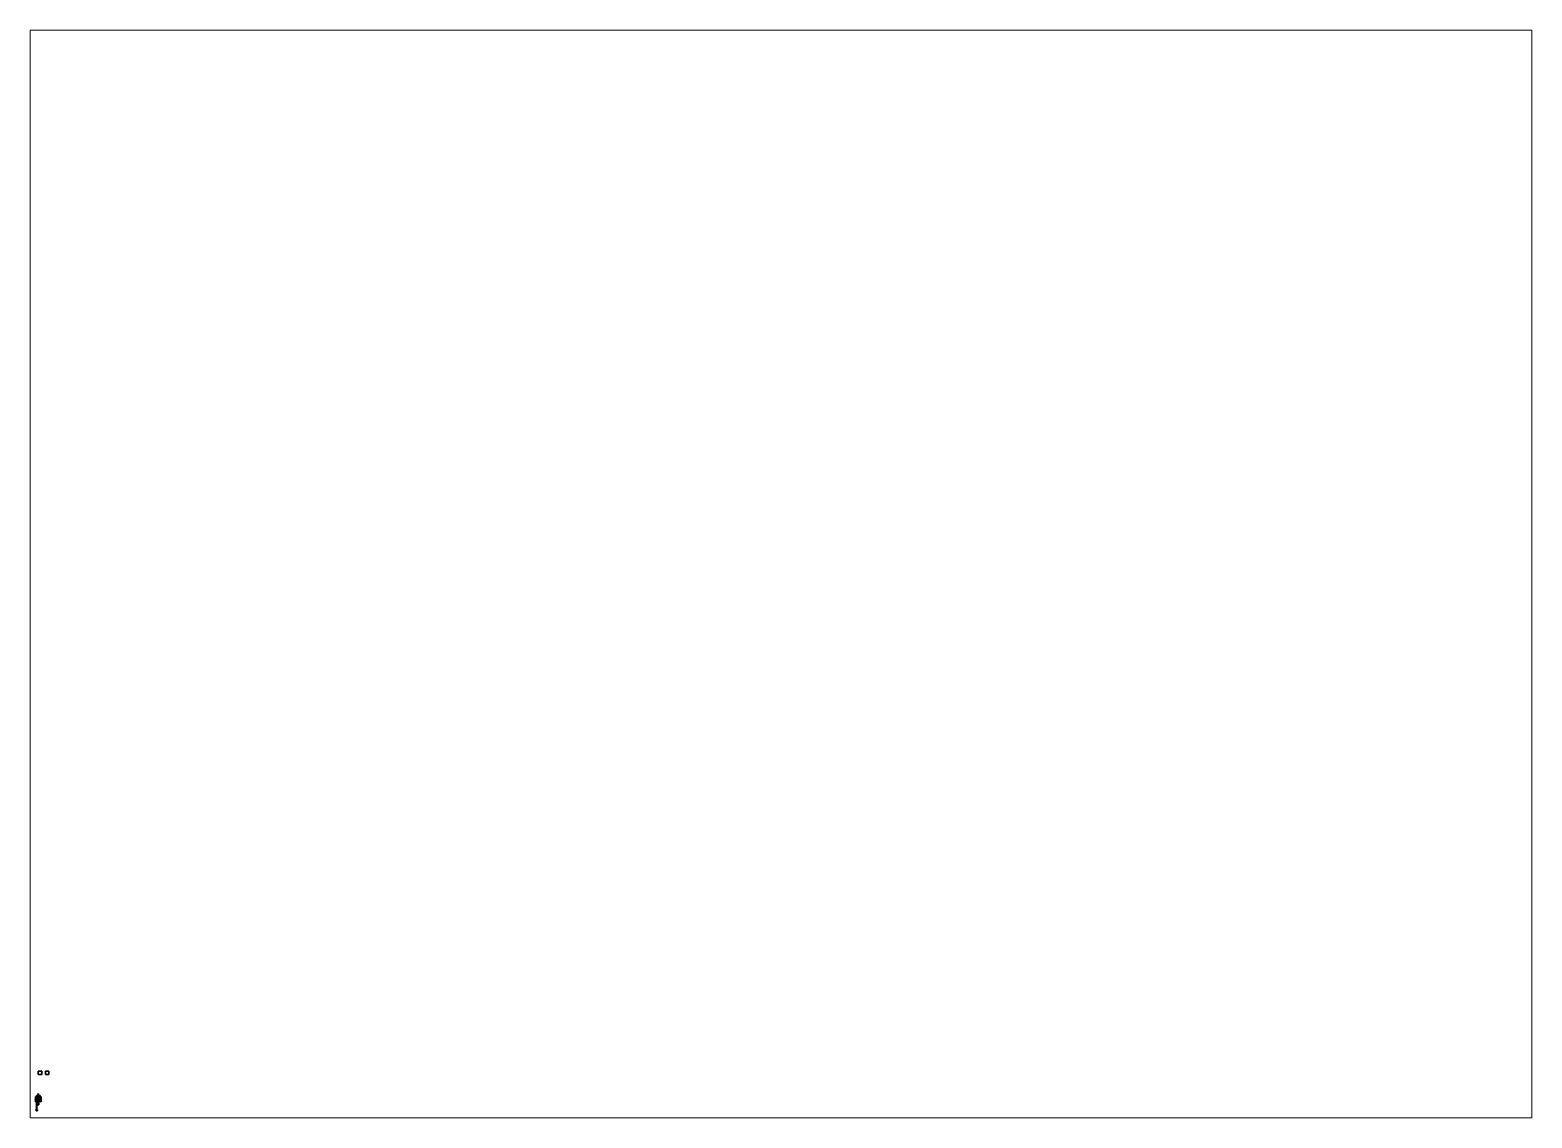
# Paper-space layout 'Layout1' of a CAD drawing. Header units: millimetres. Extents: x 28 to 251, y 20 to 181.
# The model-space entities are those that its viewports show. They can reach past a viewport. Long polylines and large blocks are cut down to what shows.
import ezdxf

# ---------------------------------------------------------------- set-up
doc = ezdxf.new("R2010")
doc.units = ezdxf.units.MM
for name, color, linetype in [('gun', 1, 'Continuous'), ('sleeve', 5, 'Continuous'), ('trail', 4, 'Continuous'), ('turret', 2, 'Continuous'), ('wheels', 2, 'Continuous')]:
    doc.layers.add(name, color=color, linetype=linetype)

msp = doc.modelspace()

# ---------------------------------------------------------------- linework, layer by layer
for points in [[(1, 8, 1), (1, 8), (0, 8), (0, 8, 1)], [(1, 8), (1, 7), (0, 7), (0, 8)], [(0, 8), (0, 7), (0, 7, 1), (0, 8, 1)], [(0, 8, 1), (0, 7, 1), (1, 7, 1), (1, 8, 1)], [(0, 7, 1), (0, 7), (1, 7), (1, 7, 1)], [(1, 7, 1), (1, 7), (1, 8), (1, 8, 1)], [(3, 8), (3, 7), (2, 7), (2, 8)], [(2, 8), (2, 7), (3, 7), (3, 8)], [(-0.77, 0.12, 1.41), (-0.77, 0.11, 1.41), (-0.77, 0.02, 1.65), (-0.77, 0.03, 1.65)], [(0.77, 0.03, 1.65), (0.77, 0.12, 1.41), (-0.77, 0.12, 1.41), (-0.77, 0.03, 1.65)], [(-0.55, 0.12, 1.41), (-0.55, 0.11, 1.41), (-0.77, 0.11, 1.41), (-0.77, 0.12, 1.41)], [(-0.77, 0.02, 1.65), (-0.77, 0.11, 1.41), (0.77, 0.11, 1.41), (0.77, 0.02, 1.65)], [(0.76, 0.01, 1.68), (0.77, 0.03, 1.65), (-0.77, 0.03, 1.65), (-0.76, 0.01, 1.68)], [(-0.77, 0.03, 1.65), (-0.77, 0.02, 1.65), (-0.76, 0, 1.68), (-0.76, 0.01, 1.68)], [(-0.76, 0, 1.68), (-0.77, 0.02, 1.65), (0.77, 0.02, 1.65), (0.76, 0, 1.68)], [(-0.76, 0.01, 1.68), (-0.76, 0, 1.68), (-0.73, -0.04, 1.71), (-0.7, -0.04, 1.72)], [(0.7, -0.04, 1.72), (0.76, 0.01, 1.68), (-0.76, 0.01, 1.68), (-0.7, -0.04, 1.72)], [(-0.73, -0.04, 1.71), (-0.76, 0, 1.68), (0.76, 0, 1.68), (0.73, -0.04, 1.71)], [(-0.55, 1.13, 0.77), (-0.55, 1.03, 0.75), (-0.55, 0.7, 0.98), (-0.55, 0.72, 1.04)], [(-0.55, 0.72, 1.04), (-0.55, 0.7, 0.98), (-0.55, 1.03, 0.75), (-0.55, 1.13, 0.77)], [(-0.11, 1.13, 0.77), (-0.11, 1.03, 0.75), (-0.55, 1.03, 0.75), (-0.55, 1.13, 0.77)], [(-0.55, 1.13, 0.77), (-0.55, 1.03, 0.75), (-0.11, 1.03, 0.75), (-0.11, 1.13, 0.77)], [(-0.55, 0.7, 0.97), (-0.55, 0.34, 0.84), (-0.55, 0.11, 1.45), (-0.55, 0.46, 1.3)], [(-0.55, 0.46, 1.3), (-0.54, 0.46, 1.3), (-0.54, 0.7, 0.97), (-0.55, 0.7, 0.97)], [(-0.55, 0.7, 0.96), (-0.55, 0.34, 0.83), (-0.55, 0.34, 0.84), (-0.55, 0.7, 0.97)], [(-0.11, 0.7, 0.97), (-0.11, 0.7, 0.96), (-0.55, 0.7, 0.96), (-0.55, 0.7, 0.97)], [(-0.11, 0.7, 0.96), (-0.11, 0.34, 0.83), (-0.55, 0.34, 0.83), (-0.55, 0.7, 0.96)], [(-0.55, 0.11, 1.45), (-0.54, 0.11, 1.45), (-0.54, 0.46, 1.3), (-0.55, 0.46, 1.3)], [(-0.55, 0.34, 0.83), (-0.55, 0.33, 0.83), (-0.55, 0.11, 1.41), (-0.55, 0.12, 1.41)], [(-0.11, 0.12, 1.41), (-0.11, 0.31, 0.9), (-0.55, 0.34, 0.83), (-0.55, 0.12, 1.41)], [(0.11, 0.31, 0.9), (0.55, 0.34, 0.83), (-0.55, 0.34, 0.83), (-0.11, 0.31, 0.9)], [(0.55, 0.34, 0.83), (0.55, 0.33, 0.83), (-0.55, 0.33, 0.83), (-0.55, 0.34, 0.83)], [(-0.55, 0.11, 1.41), (-0.55, 0.33, 0.83), (-0.11, 0.3, 0.9), (-0.11, 0.11, 1.41)], [(-0.11, 0.3, 0.9), (-0.55, 0.33, 0.83), (0.55, 0.33, 0.83), (0.11, 0.3, 0.9)], [(0.55, 0.02, 0.7), (0.55, 0.05, 0.66), (-0.55, 0.05, 0.66), (-0.55, 0.02, 0.7)], [(0.55, 0.05, 0.66), (0.55, 0.02, 0.62), (-0.55, 0.02, 0.62), (-0.55, 0.05, 0.66)], [(0.55, 0.02, 0.62), (0.55, -0.03, 0.62), (-0.55, -0.03, 0.62), (-0.55, 0.02, 0.62)], [(0.55, -0.03, 0.7), (0.55, 0.02, 0.7), (-0.55, 0.02, 0.7), (-0.55, -0.03, 0.7)], [(-0.54, 0.46, 1.3), (-0.54, 0.11, 1.45), (-0.54, 0.34, 0.84), (-0.54, 0.7, 0.97)], [(-0.54, 0.7, 0.97), (-0.54, 0.34, 0.84), (-0.11, 0.34, 0.84), (-0.11, 0.7, 0.97)], [(-0.11, 1.13, 0.77), (-0.11, 1.03, 0.75), (-0.11, 0.7, 0.98), (-0.11, 0.72, 1.04)], [(-0.11, 0.72, 1.04), (-0.11, 0.7, 0.98), (-0.11, 1.03, 0.75), (-0.11, 1.13, 0.77)], [(-0.11, 0.72, 1.04), (-0.11, 0.7, 0.98), (-0.11, 0.29, 0.97), (-0.11, 0.26, 1.04)], [(-0.11, 0.26, 1.04), (-0.11, 0.29, 0.97), (-0.11, 0.7, 0.98), (-0.11, 0.72, 1.04)], [(-0.11, 0.7, 0.97), (-0.11, 0.34, 0.84), (-0.11, 0.34, 0.83), (-0.11, 0.7, 0.96)], [(-0.11, 0.29, 0.95), (-0.06, 0.31, 0.9), (-0.06, 0.31, 0.9), (-0.11, 0.31, 0.9)], [(-0.11, 0.28, 0.95), (-0.06, 0.3, 0.9), (-0.06, 0.31, 0.9), (-0.11, 0.29, 0.95)], [(-0.11, 0.3, 0.9), (-0.06, 0.3, 0.9), (-0.06, 0.3, 0.9), (-0.11, 0.28, 0.95)], [(-0.11, 0.13, 1.36), (-0.11, 0.28, 0.95), (-0.11, 0.29, 0.95), (-0.11, 0.14, 1.36)], [(-0.06, 0.12, 1.41), (-0.11, 0.14, 1.36), (-0.11, 0.14, 1.36), (-0.11, 0.12, 1.41)], [(-0.06, 0.11, 1.41), (-0.11, 0.13, 1.36), (-0.11, 0.14, 1.36), (-0.06, 0.12, 1.41)], [(-0.11, 0.11, 1.41), (-0.11, 0.13, 1.36), (-0.11, 0.13, 1.36), (-0.06, 0.11, 1.41)], [(-0.06, 0.31, 0.9), (-0.06, 0.3, 0.9), (0.06, 0.3, 0.9), (0.06, 0.31, 0.9)], [(0.06, 0.12, 1.41), (0.06, 0.11, 1.41), (-0.06, 0.11, 1.41), (-0.06, 0.12, 1.41)], [(0.06, 0.3, 0.9), (0.11, 0.28, 0.95), (0.11, 0.29, 0.95), (0.06, 0.31, 0.9)], [(0.06, 0.31, 0.9), (0.11, 0.29, 0.95), (0.11, 0.29, 0.95), (0.11, 0.31, 0.9)], [(0.11, 0.3, 0.9), (0.11, 0.28, 0.95), (0.11, 0.28, 0.95), (0.06, 0.3, 0.9)], [(0.11, 0.14, 1.36), (0.06, 0.12, 1.41), (0.06, 0.12, 1.41), (0.11, 0.12, 1.41)], [(0.11, 0.13, 1.36), (0.06, 0.11, 1.41), (0.06, 0.12, 1.41), (0.11, 0.14, 1.36)], [(0.11, 0.11, 1.41), (0.06, 0.11, 1.41), (0.06, 0.11, 1.41), (0.11, 0.13, 1.36)], [(0.11, 1.13, 0.77), (0.11, 1.03, 0.75), (0.55, 1.03, 0.75), (0.55, 1.13, 0.77)], [(0.55, 1.13, 0.77), (0.55, 1.03, 0.75), (0.11, 1.03, 0.75), (0.11, 1.13, 0.77)], [(0.11, 1.13, 0.77), (0.11, 1.03, 0.75), (0.11, 0.7, 0.98), (0.11, 0.72, 1.04)], [(0.11, 0.72, 1.04), (0.11, 0.7, 0.98), (0.11, 1.03, 0.75), (0.11, 1.13, 0.77)], [(0.11, 0.72, 1.04), (0.11, 0.7, 0.98), (0.11, 0.29, 0.97), (0.11, 0.26, 1.04)], [(0.11, 0.26, 1.04), (0.11, 0.29, 0.97), (0.11, 0.7, 0.98), (0.11, 0.72, 1.04)], [(0.11, 0.7, 0.96), (0.11, 0.34, 0.83), (0.11, 0.34, 0.84), (0.11, 0.7, 0.97)], [(0.55, 0.7, 0.97), (0.55, 0.7, 0.96), (0.11, 0.7, 0.96), (0.11, 0.7, 0.97)], [(0.55, 0.7, 0.96), (0.55, 0.34, 0.83), (0.11, 0.34, 0.83), (0.11, 0.7, 0.96)], [(0.11, 0.7, 0.97), (0.11, 0.34, 0.84), (0.54, 0.34, 0.84), (0.54, 0.7, 0.97)], [(0.55, 0.12, 1.41), (0.55, 0.34, 0.83), (0.11, 0.31, 0.9), (0.11, 0.12, 1.41)], [(0.11, 0.11, 1.41), (0.11, 0.3, 0.9), (0.55, 0.33, 0.83), (0.55, 0.11, 1.41)], [(0.11, 0.29, 0.95), (0.11, 0.28, 0.95), (0.11, 0.13, 1.36), (0.11, 0.14, 1.36)], [(0.54, 0.7, 0.97), (0.54, 0.34, 0.84), (0.54, 0.11, 1.45), (0.54, 0.46, 1.3)], [(0.54, 0.46, 1.3), (0.55, 0.46, 1.3), (0.55, 0.7, 0.97), (0.54, 0.7, 0.97)], [(0.54, 0.11, 1.45), (0.55, 0.11, 1.45), (0.55, 0.46, 1.3), (0.54, 0.46, 1.3)], [(0.55, 0.72, 1.04), (0.55, 0.7, 0.98), (0.55, 1.03, 0.75), (0.55, 1.13, 0.77)], [(0.55, 1.13, 0.77), (0.55, 1.03, 0.75), (0.55, 0.7, 0.98), (0.55, 0.72, 1.04)], [(0.55, 0.65, 1.04), (0.55, 0.7, 0.98), (0.55, 0.7, 0.98), (0.55, 0.72, 1.04)], [(0.55, 0.72, 1.04), (0.55, 0.7, 0.98), (0.55, 0.7, 0.98), (0.55, 0.65, 1.04)], [(0.55, 0.34, 0.84), (0.55, 0.34, 0.83), (0.55, 0.7, 0.96), (0.55, 0.7, 0.97)], [(0.55, 0.46, 1.3), (0.55, 0.11, 1.45), (0.55, 0.34, 0.84), (0.55, 0.7, 0.97)], [(0.55, 0.11, 1.41), (0.55, 0.33, 0.83), (0.55, 0.34, 0.83), (0.55, 0.12, 1.41)], [(0.77, 0.12, 1.41), (0.77, 0.11, 1.41), (0.55, 0.11, 1.41), (0.55, 0.12, 1.41)], [(0.73, -0.04, 1.71), (0.76, 0, 1.68), (0.76, 0.01, 1.68), (0.7, -0.04, 1.72)], [(0.76, 0, 1.68), (0.77, 0.02, 1.65), (0.77, 0.03, 1.65), (0.76, 0.01, 1.68)], [(0.77, 0.02, 1.65), (0.77, 0.11, 1.41), (0.77, 0.12, 1.41), (0.77, 0.03, 1.65)], [(-0.7, -0.04, 1.72), (-0.73, -0.04, 1.71), (0.73, -0.04, 1.71), (0.7, -0.04, 1.72)], [(0.55, -0.03, 0.62), (0.55, -0.05, 0.66), (-0.55, -0.05, 0.66), (-0.55, -0.03, 0.62)], [(0.55, -0.05, 0.66), (0.55, -0.03, 0.7), (-0.55, -0.03, 0.7), (-0.55, -0.05, 0.66)], [(-0.52, -0.35, 0.56), (-0.52, -0.5, 0.56), (-0.52, -0.5, 0.65), (-0.52, -0.35, 0.65)], [(-0.3, -0.35, 0.65), (-0.3, -0.35, 0.56), (-0.52, -0.35, 0.56), (-0.52, -0.35, 0.65)], [(-0.3, -0.35, 0.56), (-0.19, -0.5, 0.56), (-0.52, -0.5, 0.56), (-0.52, -0.35, 0.56)], [(-0.52, -0.35, 0.65), (-0.52, -0.5, 0.65), (-0.19, -0.5, 0.65), (-0.3, -0.35, 0.65)], [(-0.52, -0.5, 0.65), (-0.52, -0.5, 0.56), (-0.19, -0.5, 0.56), (-0.19, -0.5, 0.65)], [(-0.19, -0.02, 0.65), (-0.19, -0.02, 0.56), (-0.3, -0.02, 0.56), (-0.3, -0.02, 0.65)], [(-0.19, -0.02, 0.56), (-0.19, -0.5, 0.56), (-0.3, -0.35, 0.56), (-0.3, -0.02, 0.56)], [(-0.3, -0.02, 0.65), (-0.3, -0.35, 0.65), (-0.19, -0.5, 0.65), (-0.19, -0.02, 0.65)], [(-0.3, -0.02, 0.56), (-0.3, -0.35, 0.56), (-0.3, -0.35, 0.65), (-0.3, -0.02, 0.65)], [(-0.19, -0.5, 0.65), (-0.19, -0.5, 0.56), (-0.19, -0.02, 0.56), (-0.19, -0.02, 0.65)], [(0.19, -0.02, 0.56), (0.19, -0.02, 0.65), (0.3, -0.02, 0.65), (0.3, -0.02, 0.56)], [(0.19, -0.5, 0.56), (0.19, -0.5, 0.65), (0.19, -0.02, 0.65), (0.19, -0.02, 0.56)], [(0.19, -0.02, 0.65), (0.19, -0.5, 0.65), (0.3, -0.35, 0.65), (0.3, -0.02, 0.65)], [(0.3, -0.02, 0.56), (0.3, -0.35, 0.56), (0.19, -0.5, 0.56), (0.19, -0.02, 0.56)], [(0.3, -0.35, 0.65), (0.19, -0.5, 0.65), (0.52, -0.5, 0.65), (0.52, -0.35, 0.65)], [(0.52, -0.35, 0.56), (0.52, -0.5, 0.56), (0.19, -0.5, 0.56), (0.3, -0.35, 0.56)], [(0.52, -0.5, 0.56), (0.52, -0.5, 0.65), (0.19, -0.5, 0.65), (0.19, -0.5, 0.56)], [(0.3, -0.02, 0.65), (0.3, -0.35, 0.65), (0.3, -0.35, 0.56), (0.3, -0.02, 0.56)], [(0.3, -0.35, 0.56), (0.3, -0.35, 0.65), (0.52, -0.35, 0.65), (0.52, -0.35, 0.56)], [(0.52, -0.35, 0.65), (0.52, -0.5, 0.65), (0.52, -0.5, 0.56), (0.52, -0.35, 0.56)]]:
    msp.add_3dface(points)
at = {"layer": 'gun'}
for points in [[(-0.07, 0.65, 1.2), (-0.1, 0.65, 1.13), (-0.1, -0.03, 1.13), (-0.07, -0.03, 1.2)], [(-0.1, 0.65, 1.13), (-0.07, 0.65, 1.06), (-0.07, -0.03, 1.06), (-0.1, -0.03, 1.13)], [(-0.06, 0.65, 1.19), (-0.08, 0.65, 1.13), (-0.1, 0.65, 1.13), (-0.07, 0.65, 1.2)], [(-0.08, 0.65, 1.13), (-0.06, 0.65, 1.07), (-0.07, 0.65, 1.06), (-0.1, 0.65, 1.13)], [(-0.06, 1.54, 1.19), (-0.09, 1.54, 1.13), (-0.09, 1.47, 1.13), (-0.06, 1.47, 1.19)], [(-0.09, 1.54, 1.13), (-0.06, 1.54, 1.07), (-0.06, 1.47, 1.07), (-0.09, 1.47, 1.13)], [(0.06, 1.54, 1.19), (-0.09, 1.54, 1.13), (-0.06, 1.54, 1.19), (0, 1.54, 1.22)], [(-0.05, 1.46, 1.08), (-0.07, 1.46, 1.13), (-0.09, 1.47, 1.13), (-0.06, 1.47, 1.07)], [(-0.07, 1.46, 1.13), (-0.05, 1.46, 1.18), (-0.06, 1.47, 1.19), (-0.09, 1.47, 1.13)], [(0.08, 1.54, 1.13), (-0.06, 1.54, 1.07), (-0.09, 1.54, 1.13), (0.06, 1.54, 1.19)], [(-0.05, 1.46, 1.18), (-0.07, 1.46, 1.13), (-0.08, 0.65, 1.13), (-0.06, 0.65, 1.19)], [(-0.07, 1.46, 1.13), (-0.05, 1.46, 1.08), (-0.06, 0.65, 1.07), (-0.08, 0.65, 1.13)], [(0, 0.65, 1.23), (-0.07, 0.65, 1.2), (-0.07, -0.03, 1.2), (0, -0.03, 1.23)], [(-0.07, 0.65, 1.06), (0, 0.65, 1.03), (0, -0.03, 1.03), (-0.07, -0.03, 1.06)], [(0, 0.65, 1.21), (-0.06, 0.65, 1.19), (-0.07, 0.65, 1.2), (0, 0.65, 1.23)], [(-0.06, 0.65, 1.07), (0, 0.65, 1.05), (0, 0.65, 1.03), (-0.07, 0.65, 1.06)], [(0, 1.54, 1.22), (-0.06, 1.54, 1.19), (-0.06, 1.47, 1.19), (0, 1.47, 1.22)], [(-0.06, 1.54, 1.07), (0, 1.54, 1.04), (0, 1.47, 1.04), (-0.06, 1.47, 1.07)], [(0.06, 1.54, 1.07), (0, 1.54, 1.04), (-0.06, 1.54, 1.07), (0.08, 1.54, 1.13)], [(0, 1.46, 1.06), (-0.05, 1.46, 1.08), (-0.06, 1.47, 1.07), (0, 1.47, 1.04)], [(-0.05, 1.46, 1.18), (0, 1.46, 1.2), (0, 1.47, 1.22), (-0.06, 1.47, 1.19)], [(0, 1.46, 1.2), (-0.05, 1.46, 1.18), (-0.06, 0.65, 1.19), (0, 0.65, 1.21)], [(-0.05, 1.46, 1.08), (0, 1.46, 1.06), (0, 0.65, 1.05), (-0.06, 0.65, 1.07)], [(-0.01, 0.97, 1.01), (-0.02, 0.97, 0.99), (-0.02, -0.03, 0.99), (-0.01, -0.03, 1.01)], [(-0.02, 0.97, 0.99), (-0.01, 0.97, 0.97), (-0.01, -0.03, 0.97), (-0.02, -0.03, 0.99)], [(0.01, 0.97, 1.01), (-0.01, 0.97, 1.01), (-0.01, -0.03, 1.01), (0.01, -0.03, 1.01)], [(-0.01, 0.97, 0.97), (0.01, 0.97, 0.97), (0.01, -0.03, 0.97), (-0.01, -0.03, 0.97)], [(0.06, 1.54, 1.19), (0, 1.54, 1.22), (0, 1.47, 1.22), (0.06, 1.47, 1.19)], [(0, 1.54, 1.04), (0.06, 1.54, 1.07), (0.06, 1.47, 1.07), (0, 1.47, 1.04)], [(0.05, 1.46, 1.08), (0, 1.46, 1.06), (0, 1.47, 1.04), (0.06, 1.47, 1.07)], [(0, 1.46, 1.2), (0.05, 1.46, 1.18), (0.06, 1.47, 1.19), (0, 1.47, 1.22)], [(0.05, 1.46, 1.18), (0, 1.46, 1.2), (0, 0.65, 1.21), (0.06, 0.65, 1.19)], [(0, 1.46, 1.06), (0.05, 1.46, 1.08), (0.06, 0.65, 1.07), (0, 0.65, 1.05)], [(0.07, 0.65, 1.2), (0, 0.65, 1.23), (0, -0.03, 1.23), (0.07, -0.03, 1.2)], [(0, 0.65, 1.03), (0.07, 0.65, 1.06), (0.07, -0.03, 1.06), (0, -0.03, 1.03)], [(0, 0.65, 1.05), (0.06, 0.65, 1.07), (0.07, 0.65, 1.06), (0, 0.65, 1.03)], [(0.06, 0.65, 1.19), (0, 0.65, 1.21), (0, 0.65, 1.23), (0.07, 0.65, 1.2)], [(0.02, 0.97, 0.99), (0.01, 0.97, 1.01), (0.01, -0.03, 1.01), (0.02, -0.03, 0.99)], [(0.01, 0.97, 0.97), (0.02, 0.97, 0.99), (0.02, -0.03, 0.99), (0.01, -0.03, 0.97)], [(0.07, 1.46, 1.13), (0.05, 1.46, 1.08), (0.06, 1.47, 1.07), (0.08, 1.47, 1.13)], [(0.05, 1.46, 1.18), (0.07, 1.46, 1.13), (0.08, 1.47, 1.13), (0.06, 1.47, 1.19)], [(0.07, 1.46, 1.13), (0.05, 1.46, 1.18), (0.06, 0.65, 1.19), (0.08, 0.65, 1.13)], [(0.05, 1.46, 1.08), (0.07, 1.46, 1.13), (0.08, 0.65, 1.13), (0.06, 0.65, 1.07)], [(0.08, 1.54, 1.13), (0.06, 1.54, 1.19), (0.06, 1.47, 1.19), (0.08, 1.47, 1.13)], [(0.06, 1.54, 1.07), (0.08, 1.54, 1.13), (0.08, 1.47, 1.13), (0.06, 1.47, 1.07)], [(0.06, 0.65, 1.07), (0.08, 0.65, 1.13), (0.1, 0.65, 1.13), (0.07, 0.65, 1.06)], [(0.08, 0.65, 1.13), (0.06, 0.65, 1.19), (0.07, 0.65, 1.2), (0.1, 0.65, 1.13)], [(0.1, 0.65, 1.13), (0.07, 0.65, 1.2), (0.07, -0.03, 1.2), (0.1, -0.03, 1.13)], [(0.07, 0.65, 1.06), (0.1, 0.65, 1.13), (0.1, -0.03, 1.13), (0.07, -0.03, 1.06)], [(-0.18, -0.47, 1.18), (-0.2, -0.49, 1.16), (-0.2, -0.49, 1.34), (-0.18, -0.47, 1.34)], [(-0.14, -0.47, 1.18), (-0.14, -0.49, 1.16), (-0.2, -0.49, 1.16), (-0.18, -0.47, 1.18)], [(-0.18, -0.47, 1.34), (-0.2, -0.49, 1.34), (-0.18, -0.51, 1.34), (-0.16, -0.49, 1.34)], [(-0.2, -0.49, 1.16), (-0.18, -0.51, 1.18), (-0.18, -0.51, 1.34), (-0.2, -0.49, 1.34)], [(-0.14, -0.49, 1.16), (-0.14, -0.51, 1.18), (-0.18, -0.51, 1.18), (-0.2, -0.49, 1.16)], [(-0.16, -0.49, 1.2), (-0.18, -0.47, 1.18), (-0.18, -0.47, 1.34), (-0.16, -0.49, 1.34)], [(-0.14, -0.49, 1.2), (-0.14, -0.47, 1.18), (-0.18, -0.47, 1.18), (-0.16, -0.49, 1.2)], [(-0.18, -0.51, 1.18), (-0.16, -0.49, 1.2), (-0.16, -0.49, 1.34), (-0.18, -0.51, 1.34)], [(-0.14, -0.51, 1.18), (-0.14, -0.49, 1.2), (-0.16, -0.49, 1.2), (-0.18, -0.51, 1.18)], [(-0.14, -0.03, 1.02), (-0.14, -0.51, 1.02), (-0.14, -0.51, 1.23), (-0.14, -0.03, 1.23)], [(0.14, -0.03, 1.23), (0.14, -0.03, 1.02), (-0.14, -0.03, 1.02), (-0.14, -0.03, 1.23)], [(0.14, -0.03, 1.02), (0.14, -0.51, 1.02), (-0.14, -0.51, 1.02), (-0.14, -0.03, 1.02)], [(-0.14, -0.03, 1.23), (-0.14, -0.51, 1.23), (0.14, -0.51, 1.23), (0.14, -0.03, 1.23)], [(-0.14, -0.51, 1.23), (-0.14, -0.51, 1.02), (0.14, -0.51, 1.02), (0.14, -0.51, 1.23)], [(0.04, -0.03, 1.02), (0.04, -0.03, 0.92), (-0.04, -0.03, 0.92), (-0.04, -0.03, 1.02)], [(-0.04, -0.03, 0.92), (-0.04, -0.09, 0.92), (-0.04, -0.13, 1.02), (-0.04, -0.03, 1.02)], [(0.04, -0.03, 0.92), (0.04, -0.09, 0.92), (-0.04, -0.09, 0.92), (-0.04, -0.03, 0.92)], [(-0.04, -0.13, 1.02), (-0.04, -0.09, 0.92), (0.04, -0.09, 0.92), (0.04, -0.13, 1.02)], [(0.04, -0.13, 1.02), (0.04, -0.09, 0.92), (0.04, -0.03, 0.92), (0.04, -0.03, 1.02)], [(0.14, -0.51, 1.23), (0.14, -0.51, 1.02), (0.14, -0.03, 1.02), (0.14, -0.03, 1.23)]]:
    msp.add_3dface(points, dxfattribs=at)
at = {"layer": 'sleeve'}
for points in [[(-0.06, 0.1, 0.86), (-0.06, -1.51, 0.86), (-0.18, -1.51, 0.99), (-0.18, 0.1, 0.99)], [(-0.06, 0.1, 0.88), (-0.06, 0.1, 0.86), (-0.18, 0.1, 0.99), (-0.18, 0.1, 1.01)], [(-0.18, 0.1, 0.99), (-0.18, -1.51, 0.99), (-0.18, -1.51, 1.01), (-0.18, 0.1, 1.01)], [(-0.18, 0.1, 1.01), (-0.18, -1.51, 1.01), (-0.06, -1.51, 0.88), (-0.06, 0.1, 0.88)], [(-0.09, 0.97, 1.14), (-0.09, 1.03, 1.14), (-0.09, 1.03, 1.11), (-0.09, 0.97, 1.11)], [(-0.09, 0.97, 1.11), (-0.09, 1.03, 1.11), (-0.07, 1.03, 0.99), (-0.07, 0.97, 0.99)], [(-0.06, 0.97, 1.2), (-0.06, 1.03, 1.2), (-0.09, 1.03, 1.14), (-0.09, 0.97, 1.14)], [(-0.08, 1.03, 1.11), (-0.09, 1.03, 1.11), (-0.09, 1.03, 1.14), (-0.08, 1.03, 1.14)], [(-0.06, 1.03, 0.99), (-0.07, 1.03, 0.99), (-0.09, 1.03, 1.11), (-0.08, 1.03, 1.11)], [(-0.08, 1.03, 1.14), (-0.09, 1.03, 1.14), (-0.06, 1.03, 1.2), (-0.06, 1.03, 1.19)], [(-0.08, 0.97, 1.14), (-0.09, 0.97, 1.14), (-0.09, 0.97, 1.11), (-0.08, 0.97, 1.11)], [(-0.08, 0.97, 1.11), (-0.09, 0.97, 1.11), (-0.07, 0.97, 0.99), (-0.06, 0.97, 0.99)], [(-0.06, 0.97, 1.19), (-0.06, 0.97, 1.2), (-0.09, 0.97, 1.14), (-0.08, 0.97, 1.14)], [(-0.08, 0.97, 1.11), (-0.08, 1.03, 1.11), (-0.08, 1.03, 1.14), (-0.08, 0.97, 1.14)], [(-0.06, 0.97, 0.99), (-0.06, 1.03, 0.99), (-0.08, 1.03, 1.11), (-0.08, 0.97, 1.11)], [(-0.08, 0.97, 1.14), (-0.08, 1.03, 1.14), (-0.06, 1.03, 1.19), (-0.06, 0.97, 1.19)], [(-0.05, 1.1, 1.04), (-0.07, 1.1, 0.99), (-0.07, 0.1, 0.99), (-0.05, 0.1, 1.04)], [(-0.07, 1.1, 0.99), (-0.05, 1.1, 0.94), (-0.05, 0.1, 0.94), (-0.07, 0.1, 0.99)], [(-0.03, 1.1, 1.02), (-0.04, 1.1, 0.99), (-0.07, 1.1, 0.99), (-0.05, 1.1, 1.04)], [(-0.04, 1.1, 0.99), (-0.03, 1.1, 0.96), (-0.05, 1.1, 0.94), (-0.07, 1.1, 0.99)], [(-0.05, 0.1, 0.94), (0, 0.1, 1.06), (-0.05, 0.1, 1.04), (-0.07, 0.1, 0.99)], [(-0.02, 0.97, 1.22), (-0.02, 1.03, 1.22), (-0.06, 1.03, 1.2), (-0.06, 0.97, 1.2)], [(-0.06, 0.97, 1.19), (-0.06, 1.03, 1.19), (-0.01, 1.03, 1.21), (-0.01, 0.97, 1.21)], [(-0.06, 1.03, 1.19), (-0.06, 1.03, 1.2), (-0.02, 1.03, 1.22), (-0.01, 1.03, 1.21)], [(-0.01, 0.97, 1.21), (-0.02, 0.97, 1.22), (-0.06, 0.97, 1.2), (-0.06, 0.97, 1.19)], [(0.06, 0.1, 0.88), (0.06, 0.1, 0.86), (-0.06, 0.1, 0.86), (-0.06, 0.1, 0.88)], [(0.06, 0.1, 0.86), (0.06, -1.51, 0.86), (-0.06, -1.51, 0.86), (-0.06, 0.1, 0.86)], [(-0.06, 0.1, 0.88), (-0.06, -1.51, 0.88), (0.06, -1.51, 0.88), (0.06, 0.1, 0.88)], [(0, 1.1, 1.06), (-0.05, 1.1, 1.04), (-0.05, 0.1, 1.04), (0, 0.1, 1.06)], [(-0.05, 1.1, 0.94), (0, 1.1, 0.92), (0, 0.1, 0.92), (-0.05, 0.1, 0.94)], [(0, 1.1, 1.03), (-0.03, 1.1, 1.02), (-0.05, 1.1, 1.04), (0, 1.1, 1.06)], [(-0.03, 1.1, 0.96), (0, 1.1, 0.95), (0, 1.1, 0.92), (-0.05, 1.1, 0.94)], [(0, 0.1, 0.92), (0.05, 0.1, 1.04), (0, 0.1, 1.06), (-0.05, 0.1, 0.94)], [(-0.03, 1.15, 1.02), (-0.04, 1.15, 0.99), (-0.04, 1.1, 0.99), (-0.03, 1.1, 1.02)], [(-0.04, 1.15, 0.99), (-0.03, 1.15, 0.96), (-0.03, 1.1, 0.96), (-0.04, 1.1, 0.99)], [(-0.02, 1.15, 1.01), (-0.03, 1.15, 0.99), (-0.04, 1.15, 0.99), (-0.03, 1.15, 1.02)], [(-0.03, 1.15, 0.99), (-0.02, 1.15, 0.97), (-0.03, 1.15, 0.96), (-0.04, 1.15, 0.99)], [(-0.02, 1.2, 1.01), (-0.03, 1.2, 0.99), (-0.03, 1.15, 0.99), (-0.02, 1.15, 1.01)], [(-0.03, 1.2, 0.99), (-0.02, 1.2, 0.97), (-0.02, 1.15, 0.97), (-0.03, 1.15, 0.99)], [(0.02, 1.2, 1.01), (-0.03, 1.2, 0.99), (-0.02, 1.2, 1.01), (0, 1.2, 1.02)], [(0.03, 1.2, 0.99), (-0.02, 1.2, 0.97), (-0.03, 1.2, 0.99), (0.02, 1.2, 1.01)], [(0, 1.15, 1.03), (-0.03, 1.15, 1.02), (-0.03, 1.1, 1.02), (0, 1.1, 1.03)], [(-0.03, 1.15, 0.96), (0, 1.15, 0.95), (0, 1.1, 0.95), (-0.03, 1.1, 0.96)], [(0, 1.15, 1.02), (-0.02, 1.15, 1.01), (-0.03, 1.15, 1.02), (0, 1.15, 1.03)], [(-0.02, 1.15, 0.97), (0, 1.15, 0.96), (0, 1.15, 0.95), (-0.03, 1.15, 0.96)], [(0, 1.2, 1.02), (-0.02, 1.2, 1.01), (-0.02, 1.15, 1.01), (0, 1.15, 1.02)], [(-0.02, 1.2, 0.97), (0, 1.2, 0.96), (0, 1.15, 0.96), (-0.02, 1.15, 0.97)], [(0.02, 1.2, 0.97), (0, 1.2, 0.96), (-0.02, 1.2, 0.97), (0.03, 1.2, 0.99)], [(-0.02, 1.03, 1.22), (-0.02, 0.97, 1.22), (0.02, 0.97, 1.22), (0.02, 1.03, 1.22)], [(-0.01, 1.03, 1.21), (-0.02, 1.03, 1.22), (0.02, 1.03, 1.22), (0.01, 1.03, 1.21)], [(0.01, 0.97, 1.21), (0.02, 0.97, 1.22), (-0.02, 0.97, 1.22), (-0.01, 0.97, 1.21)], [(0.01, 1.03, 1.21), (0.01, 0.97, 1.21), (-0.01, 0.97, 1.21), (-0.01, 1.03, 1.21)], [(0.02, 1.2, 1.01), (0, 1.2, 1.02), (0, 1.15, 1.02), (0.02, 1.15, 1.01)], [(0, 1.2, 0.96), (0.02, 1.2, 0.97), (0.02, 1.15, 0.97), (0, 1.15, 0.96)], [(0.03, 1.15, 1.02), (0, 1.15, 1.03), (0, 1.1, 1.03), (0.03, 1.1, 1.02)], [(0, 1.15, 0.95), (0.03, 1.15, 0.96), (0.03, 1.1, 0.96), (0, 1.1, 0.95)], [(0, 1.15, 0.96), (0.02, 1.15, 0.97), (0.03, 1.15, 0.96), (0, 1.15, 0.95)], [(0.02, 1.15, 1.01), (0, 1.15, 1.02), (0, 1.15, 1.03), (0.03, 1.15, 1.02)], [(0.05, 1.1, 1.04), (0, 1.1, 1.06), (0, 0.1, 1.06), (0.05, 0.1, 1.04)], [(0, 1.1, 0.92), (0.05, 1.1, 0.94), (0.05, 0.1, 0.94), (0, 0.1, 0.92)], [(0, 1.1, 0.95), (0.03, 1.1, 0.96), (0.05, 1.1, 0.94), (0, 1.1, 0.92)], [(0.03, 1.1, 1.02), (0, 1.1, 1.03), (0, 1.1, 1.06), (0.05, 1.1, 1.04)], [(0.05, 0.1, 0.94), (0.07, 0.1, 0.99), (0.05, 0.1, 1.04), (0, 0.1, 0.92)], [(0.06, 1.03, 1.19), (0.06, 0.97, 1.19), (0.01, 0.97, 1.21), (0.01, 1.03, 1.21)], [(0.01, 1.03, 1.21), (0.02, 1.03, 1.22), (0.06, 1.03, 1.2), (0.06, 1.03, 1.19)], [(0.06, 0.97, 1.19), (0.06, 0.97, 1.2), (0.02, 0.97, 1.22), (0.01, 0.97, 1.21)], [(0.03, 1.2, 0.99), (0.02, 1.2, 1.01), (0.02, 1.15, 1.01), (0.03, 1.15, 0.99)], [(0.02, 1.2, 0.97), (0.03, 1.2, 0.99), (0.03, 1.15, 0.99), (0.02, 1.15, 0.97)], [(0.02, 1.15, 0.97), (0.03, 1.15, 0.99), (0.04, 1.15, 0.99), (0.03, 1.15, 0.96)], [(0.03, 1.15, 0.99), (0.02, 1.15, 1.01), (0.03, 1.15, 1.02), (0.04, 1.15, 0.99)], [(0.02, 1.03, 1.22), (0.02, 0.97, 1.22), (0.06, 0.97, 1.2), (0.06, 1.03, 1.2)], [(0.04, 1.15, 0.99), (0.03, 1.15, 1.02), (0.03, 1.1, 1.02), (0.04, 1.1, 0.99)], [(0.03, 1.15, 0.96), (0.04, 1.15, 0.99), (0.04, 1.1, 0.99), (0.03, 1.1, 0.96)], [(0.03, 1.1, 0.96), (0.04, 1.1, 0.99), (0.07, 1.1, 0.99), (0.05, 1.1, 0.94)], [(0.04, 1.1, 0.99), (0.03, 1.1, 1.02), (0.05, 1.1, 1.04), (0.07, 1.1, 0.99)], [(0.07, 1.1, 0.99), (0.05, 1.1, 1.04), (0.05, 0.1, 1.04), (0.07, 0.1, 0.99)], [(0.05, 1.1, 0.94), (0.07, 1.1, 0.99), (0.07, 0.1, 0.99), (0.05, 0.1, 0.94)], [(0.08, 1.03, 1.11), (0.09, 1.03, 1.11), (0.07, 1.03, 0.99), (0.06, 1.03, 0.99)], [(0.06, 1.03, 0.99), (0.06, 0.97, 0.99), (0.08, 0.97, 1.11), (0.08, 1.03, 1.11)], [(0.06, 1.03, 1.19), (0.06, 1.03, 1.2), (0.09, 1.03, 1.14), (0.08, 1.03, 1.14)], [(0.06, 1.03, 1.2), (0.06, 0.97, 1.2), (0.09, 0.97, 1.14), (0.09, 1.03, 1.14)], [(0.08, 1.03, 1.14), (0.08, 0.97, 1.14), (0.06, 0.97, 1.19), (0.06, 1.03, 1.19)], [(0.06, 0.97, 0.99), (0.07, 0.97, 0.99), (0.09, 0.97, 1.11), (0.08, 0.97, 1.11)], [(0.08, 0.97, 1.14), (0.09, 0.97, 1.14), (0.06, 0.97, 1.2), (0.06, 0.97, 1.19)], [(0.06, 0.1, 0.88), (0.06, -1.51, 0.88), (0.18, -1.51, 1.01), (0.18, 0.1, 1.01)], [(0.18, 0.1, 0.99), (0.18, -1.51, 0.99), (0.06, -1.51, 0.86), (0.06, 0.1, 0.86)], [(0.18, 0.1, 1.01), (0.18, 0.1, 0.99), (0.06, 0.1, 0.86), (0.06, 0.1, 0.88)], [(0.09, 1.03, 1.11), (0.09, 0.97, 1.11), (0.07, 0.97, 0.99), (0.07, 1.03, 0.99)], [(0.08, 1.03, 1.14), (0.09, 1.03, 1.14), (0.09, 1.03, 1.11), (0.08, 1.03, 1.11)], [(0.08, 1.03, 1.11), (0.08, 0.97, 1.11), (0.08, 0.97, 1.14), (0.08, 1.03, 1.14)], [(0.08, 0.97, 1.11), (0.09, 0.97, 1.11), (0.09, 0.97, 1.14), (0.08, 0.97, 1.14)], [(0.09, 1.03, 1.14), (0.09, 0.97, 1.14), (0.09, 0.97, 1.11), (0.09, 1.03, 1.11)], [(0.18, -1.51, 1.01), (0.18, -1.51, 0.99), (0.18, 0.1, 0.99), (0.18, 0.1, 1.01)], [(-0.18, -1.51, 1.01), (-0.18, -1.51, 0.99), (-0.06, -1.51, 0.86), (-0.06, -1.51, 0.88)], [(-0.06, -1.51, 0.88), (-0.06, -1.51, 0.86), (0.06, -1.51, 0.86), (0.06, -1.51, 0.88)], [(-0.05, -0.7, 0.58), (-0.05, -0.81, 0.58), (-0.05, -1.02, 0.86), (-0.05, -0.83, 0.86)], [(0.05, -0.83, 0.86), (0.05, -0.7, 0.58), (-0.05, -0.7, 0.58), (-0.05, -0.83, 0.86)], [(0.05, -0.7, 0.58), (0.05, -0.81, 0.58), (-0.05, -0.81, 0.58), (-0.05, -0.7, 0.58)], [(-0.05, -1.02, 0.86), (-0.05, -0.81, 0.58), (0.05, -0.81, 0.58), (0.05, -1.02, 0.86)], [(0.05, -1.02, 0.86), (0.05, -0.81, 0.58), (0.05, -0.7, 0.58), (0.05, -0.83, 0.86)], [(0.06, -1.51, 0.88), (0.06, -1.51, 0.86), (0.18, -1.51, 0.99), (0.18, -1.51, 1.01)]]:
    msp.add_3dface(points, dxfattribs=at)
at = {"layer": 'trail'}
for points in [[(-0.7, -2.95, 0.02), (-0.26, -3.01, 0.02), (-0.25, -2.96, 0.02), (-0.69, -2.9, 0.02)], [(-0.25, -2.96, -0.04), (-0.26, -3.01, -0.04), (-0.7, -2.95, -0.04), (-0.69, -2.9, -0.04)], [(-0.69, -2.9, -0.04), (-0.7, -2.95, -0.04), (-0.7, -2.95, 0.02), (-0.69, -2.9, 0.02)], [(-0.26, -3.01, -0.04), (-0.3, -3.17, -0.04), (-0.63, -3.17, -0.04), (-0.7, -2.95, -0.04)], [(-0.63, -3.17, 0.02), (-0.3, -3.17, 0.02), (-0.26, -3.01, 0.02), (-0.7, -2.95, 0.02)], [(-0.7, -2.95, -0.04), (-0.63, -3.17, -0.04), (-0.63, -3.17, 0.02), (-0.7, -2.95, 0.02)], [(-0.69, -2.9, 0.02), (-0.25, -2.96, 0.02), (-0.28, -2.9, 0.02), (-0.66, -2.86, 0.02)], [(-0.28, -2.9, -0.04), (-0.25, -2.96, -0.04), (-0.69, -2.9, -0.04), (-0.66, -2.86, -0.04)], [(-0.66, -2.86, -0.04), (-0.69, -2.9, -0.04), (-0.69, -2.9, 0.02), (-0.66, -2.86, 0.02)], [(-0.66, -2.86, 0.02), (-0.28, -2.9, 0.02), (-0.28, -2.9, -0.04), (-0.66, -2.86, -0.04)], [(-0.63, -3.17, 0.24), (-0.23, -3.17, 0.24), (-0.23, -3.17, -0.04), (-0.63, -3.17, -0.04)], [(-0.63, -3.23, 0.24), (-0.23, -3.23, 0.24), (-0.23, -3.17, 0.24), (-0.63, -3.17, 0.24)], [(-0.63, -3.17, -0.04), (-0.23, -3.17, -0.04), (-0.23, -3.23, -0.04), (-0.63, -3.23, -0.04)], [(-0.63, -3.23, -0.04), (-0.63, -3.23, 0.24), (-0.63, -3.17, 0.24), (-0.63, -3.17, -0.04)], [(-0.23, -3.23, -0.04), (-0.23, -3.23, 0.24), (-0.63, -3.23, 0.24), (-0.63, -3.23, -0.04)], [(-0.53, -2.27, 0.23), (-0.54, -2.28, 0.24), (-0.54, -2.09, 0.29), (-0.53, -2.1, 0.28)], [(-0.54, -2.28, 0.24), (-0.53, -2.28, 0.25), (-0.53, -2.1, 0.3), (-0.54, -2.09, 0.29)], [(-0.47, -2.1, 0.3), (-0.47, -2.09, 0.29), (-0.54, -2.09, 0.29), (-0.53, -2.1, 0.3)], [(-0.47, -2.09, 0.29), (-0.47, -2.1, 0.28), (-0.53, -2.1, 0.28), (-0.54, -2.09, 0.29)], [(-0.47, -2.27, 0.23), (-0.47, -2.28, 0.24), (-0.54, -2.28, 0.24), (-0.53, -2.27, 0.23)], [(-0.47, -2.28, 0.24), (-0.47, -2.28, 0.25), (-0.53, -2.28, 0.25), (-0.54, -2.28, 0.24)], [(-0.53, -2.28, 0.25), (-0.52, -2.26, 0.24), (-0.52, -2.11, 0.29), (-0.53, -2.1, 0.3)], [(-0.52, -2.26, 0.24), (-0.53, -2.27, 0.23), (-0.53, -2.1, 0.28), (-0.52, -2.11, 0.29)], [(-0.47, -2.1, 0.28), (-0.47, -2.11, 0.29), (-0.52, -2.11, 0.29), (-0.53, -2.1, 0.28)], [(-0.47, -2.11, 0.29), (-0.47, -2.1, 0.3), (-0.53, -2.1, 0.3), (-0.52, -2.11, 0.29)], [(-0.47, -2.28, 0.25), (-0.47, -2.26, 0.24), (-0.52, -2.26, 0.24), (-0.53, -2.28, 0.25)], [(-0.47, -2.26, 0.24), (-0.47, -2.27, 0.23), (-0.53, -2.27, 0.23), (-0.52, -2.26, 0.24)], [(-0.5, -0.43, 0.7), (-0.32, -0.43, 0.7), (-0.35, -0.36, 0.7), (-0.47, -0.36, 0.7)], [(-0.35, -0.36, 0.65), (-0.32, -0.43, 0.65), (-0.5, -0.43, 0.65), (-0.47, -0.36, 0.65)], [(-0.47, -0.36, 0.65), (-0.5, -0.43, 0.65), (-0.5, -0.43, 0.7), (-0.47, -0.36, 0.7)], [(-0.5, -0.43, 0.56), (-0.32, -0.43, 0.56), (-0.35, -0.36, 0.56), (-0.47, -0.36, 0.56)], [(-0.47, -0.36, 0.51), (-0.5, -0.43, 0.51), (-0.5, -0.43, 0.56), (-0.47, -0.36, 0.56)], [(-0.35, -0.36, 0.51), (-0.32, -0.43, 0.51), (-0.5, -0.43, 0.51), (-0.47, -0.36, 0.51)], [(-0.32, -0.43, 0.7), (-0.5, -0.43, 0.7), (-0.47, -0.5, 0.7), (-0.35, -0.5, 0.7)], [(-0.47, -0.5, 0.65), (-0.5, -0.43, 0.65), (-0.32, -0.43, 0.65), (-0.35, -0.5, 0.65)], [(-0.47, -0.5, 0.7), (-0.5, -0.43, 0.7), (-0.5, -0.43, 0.65), (-0.47, -0.5, 0.65)], [(-0.32, -0.43, 0.56), (-0.5, -0.43, 0.56), (-0.47, -0.5, 0.56), (-0.35, -0.5, 0.56)], [(-0.47, -0.5, 0.56), (-0.5, -0.43, 0.56), (-0.5, -0.43, 0.51), (-0.47, -0.5, 0.51)], [(-0.47, -0.5, 0.51), (-0.5, -0.43, 0.51), (-0.32, -0.43, 0.51), (-0.35, -0.5, 0.51)], [(-0.47, -0.36, 0.7), (-0.35, -0.36, 0.7), (-0.35, -0.36, 0.65), (-0.47, -0.36, 0.65)], [(-0.47, -0.36, 0.56), (-0.35, -0.36, 0.56), (-0.35, -0.36, 0.51), (-0.47, -0.36, 0.51)], [(-0.35, -0.5, 0.7), (-0.47, -0.5, 0.7), (-0.47, -0.64, 0.7), (-0.35, -0.64, 0.7)], [(-0.47, -0.64, 0.65), (-0.47, -0.5, 0.65), (-0.35, -0.5, 0.65), (-0.35, -0.64, 0.65)], [(-0.47, -0.64, 0.7), (-0.47, -0.5, 0.7), (-0.47, -0.5, 0.65), (-0.47, -0.64, 0.65)], [(-0.35, -0.5, 0.56), (-0.47, -0.5, 0.56), (-0.47, -0.64, 0.56), (-0.35, -0.64, 0.56)], [(-0.47, -0.64, 0.56), (-0.47, -0.5, 0.56), (-0.47, -0.5, 0.51), (-0.47, -0.64, 0.51)], [(-0.47, -0.64, 0.51), (-0.47, -0.5, 0.51), (-0.35, -0.5, 0.51), (-0.35, -0.64, 0.51)], [(-0.35, -0.64, 0.51), (-0.39, -3.11, 0.02), (-0.47, -3.11, 0.02), (-0.47, -0.64, 0.51)], [(-0.47, -3.11, 0.14), (-0.39, -3.11, 0.14), (-0.35, -0.64, 0.7), (-0.47, -0.64, 0.7)], [(-0.47, -0.64, 0.65), (-0.35, -0.64, 0.65), (-0.35, -0.64, 0.56), (-0.47, -0.64, 0.56)], [(-0.47, -0.64, 0.51), (-0.47, -3.11, 0.02), (-0.47, -3.11, 0.14), (-0.47, -0.64, 0.7)], [(-0.47, -3.11, 0.02), (-0.39, -3.11, 0.02), (-0.39, -3.11, 0.14), (-0.47, -3.11, 0.14)], [(-0.35, -0.64, 0.7), (-0.39, -3.11, 0.14), (-0.39, -3.11, 0.02), (-0.35, -0.64, 0.51)], [(-0.35, -0.36, 0.7), (-0.32, -0.43, 0.7), (-0.32, -0.43, 0.65), (-0.35, -0.36, 0.65)], [(-0.35, -0.36, 0.56), (-0.32, -0.43, 0.56), (-0.32, -0.43, 0.51), (-0.35, -0.36, 0.51)], [(-0.35, -0.5, 0.65), (-0.32, -0.43, 0.65), (-0.32, -0.43, 0.7), (-0.35, -0.5, 0.7)], [(-0.35, -0.5, 0.51), (-0.32, -0.43, 0.51), (-0.32, -0.43, 0.56), (-0.35, -0.5, 0.56)], [(-0.35, -0.64, 0.65), (-0.35, -0.5, 0.65), (-0.35, -0.5, 0.7), (-0.35, -0.64, 0.7)], [(-0.35, -0.64, 0.51), (-0.35, -0.5, 0.51), (-0.35, -0.5, 0.56), (-0.35, -0.64, 0.56)], [(-0.26, -3.01, 0.02), (-0.3, -3.17, 0.02), (-0.3, -3.17, -0.04), (-0.26, -3.01, -0.04)], [(-0.28, -2.9, 0.02), (-0.25, -2.96, 0.02), (-0.25, -2.96, -0.04), (-0.28, -2.9, -0.04)], [(-0.25, -2.96, 0.02), (-0.26, -3.01, 0.02), (-0.26, -3.01, -0.04), (-0.25, -2.96, -0.04)], [(-0.23, -3.17, -0.04), (-0.23, -3.17, 0.24), (-0.23, -3.23, 0.24), (-0.23, -3.23, -0.04)]]:
    msp.add_3dface(points, dxfattribs=at)
at = {"layer": 'turret'}
for points in [[(-0.2, 0.21, 0.96), (-0.24, 0.19, 0.96), (-0.26, 0.15, 0.96), (-0.16, 0.19, 0.96)], [(-0.24, 0.19, 0.46), (-0.26, 0.15, 0.46), (-0.26, 0.15, 0.96), (-0.24, 0.19, 0.96)], [(-0.16, 0.19, 0.96), (-0.26, 0.15, 0.96), (-0.24, 0.11, 0.96), (-0.14, 0.15, 0.96)], [(-0.26, 0.15, 0.46), (-0.24, 0.11, 0.46), (-0.24, 0.11, 0.96), (-0.26, 0.15, 0.96)], [(-0.26, 0.09, 0.79), (0.26, 0.09, 0.79), (0.26, 0.09, 0.73), (-0.26, 0.09, 0.73)], [(0.26, 0.09, 0.73), (0.26, -0.04, 0.73), (-0.26, -0.04, 0.73), (-0.26, 0.09, 0.73)], [(-0.26, 0.09, 0.73), (-0.26, -0.04, 0.73), (-0.26, -0.04, 0.79), (-0.26, 0.09, 0.79)], [(-0.18, 0.09, 1), (-0.18, 0.09, 0.79), (-0.26, 0.09, 0.79), (-0.26, 0.09, 1)], [(-0.26, 0.09, 0.79), (-0.26, -0.04, 0.79), (-0.26, 0.02, 1), (-0.26, 0.09, 1)], [(-0.26, 0.09, 1), (-0.26, 0.02, 1), (-0.18, 0.02, 1), (-0.18, 0.09, 1)], [(-0.26, 0.02, 1), (-0.26, -0.04, 0.79), (-0.18, -0.04, 0.79), (-0.18, 0.02, 1)], [(-0.2, 0.21, 0.46), (-0.24, 0.19, 0.46), (-0.24, 0.19, 0.96), (-0.2, 0.21, 0.96)], [(-0.14, 0.15, 0.96), (-0.24, 0.11, 0.96), (-0.2, 0.09, 0.96), (-0.16, 0.11, 0.96)], [(-0.24, 0.11, 0.46), (-0.2, 0.09, 0.46), (-0.2, 0.09, 0.96), (-0.24, 0.11, 0.96)], [(-0.16, 0.19, 0.46), (-0.2, 0.21, 0.46), (-0.2, 0.21, 0.96), (-0.16, 0.19, 0.96)], [(-0.2, 0.09, 0.46), (-0.16, 0.11, 0.46), (-0.16, 0.11, 0.96), (-0.2, 0.09, 0.96)], [(-0.18, -0.04, 0.79), (0.18, -0.04, 0.79), (0.18, 0.09, 0.79), (-0.18, 0.09, 0.79)], [(-0.18, 0.02, 1), (-0.18, -0.04, 0.79), (-0.18, 0.09, 0.79), (-0.18, 0.09, 1)], [(-0.14, 0.15, 0.46), (-0.16, 0.19, 0.46), (-0.16, 0.19, 0.96), (-0.14, 0.15, 0.96)], [(-0.16, 0.11, 0.46), (-0.14, 0.15, 0.46), (-0.14, 0.15, 0.96), (-0.16, 0.11, 0.96)], [(0.2, 0.21, 0.96), (0.16, 0.19, 0.96), (0.14, 0.15, 0.96), (0.24, 0.19, 0.96)], [(0.16, 0.19, 0.46), (0.14, 0.15, 0.46), (0.14, 0.15, 0.96), (0.16, 0.19, 0.96)], [(0.24, 0.19, 0.96), (0.14, 0.15, 0.96), (0.16, 0.11, 0.96), (0.26, 0.15, 0.96)], [(0.14, 0.15, 0.46), (0.16, 0.11, 0.46), (0.16, 0.11, 0.96), (0.14, 0.15, 0.96)], [(0.2, 0.21, 0.46), (0.16, 0.19, 0.46), (0.16, 0.19, 0.96), (0.2, 0.21, 0.96)], [(0.26, 0.15, 0.96), (0.16, 0.11, 0.96), (0.2, 0.09, 0.96), (0.24, 0.11, 0.96)], [(0.16, 0.11, 0.46), (0.2, 0.09, 0.46), (0.2, 0.09, 0.96), (0.16, 0.11, 0.96)], [(0.18, 0.09, 0.79), (0.18, -0.04, 0.79), (0.18, 0.02, 1), (0.18, 0.09, 1)], [(0.26, 0.09, 1), (0.26, 0.09, 0.79), (0.18, 0.09, 0.79), (0.18, 0.09, 1)], [(0.18, 0.09, 1), (0.18, 0.02, 1), (0.26, 0.02, 1), (0.26, 0.09, 1)], [(0.18, 0.02, 1), (0.18, -0.04, 0.79), (0.26, -0.04, 0.79), (0.26, 0.02, 1)], [(0.24, 0.19, 0.46), (0.2, 0.21, 0.46), (0.2, 0.21, 0.96), (0.24, 0.19, 0.96)], [(0.2, 0.09, 0.46), (0.24, 0.11, 0.46), (0.24, 0.11, 0.96), (0.2, 0.09, 0.96)], [(0.21, 0.02, 0.98), (0.23, 0.01, 0.96), (0.23, -0.12, 0.96), (0.21, -0.12, 0.98)], [(0.23, 0.02, 1), (0.21, 0.02, 0.98), (0.21, -0.12, 0.98), (0.23, -0.12, 1)], [(0.23, 0.01, 0.96), (0.25, 0.02, 0.98), (0.25, -0.12, 0.98), (0.23, -0.12, 0.96)], [(0.25, 0.02, 0.98), (0.23, 0.02, 1), (0.23, -0.12, 1), (0.25, -0.12, 0.98)], [(0.26, 0.15, 0.46), (0.24, 0.19, 0.46), (0.24, 0.19, 0.96), (0.26, 0.15, 0.96)], [(0.24, 0.11, 0.46), (0.26, 0.15, 0.46), (0.26, 0.15, 0.96), (0.24, 0.11, 0.96)], [(0.26, 0.02, 1), (0.26, -0.04, 0.79), (0.26, 0.09, 0.79), (0.26, 0.09, 1)], [(0.26, 0.09, 0.79), (0.26, -0.04, 0.79), (0.26, -0.04, 0.73), (0.26, 0.09, 0.73)], [(-0.26, -0.04, 0.73), (0.26, -0.04, 0.73), (0.26, -0.04, 0.79), (-0.26, -0.04, 0.79)], [(0.21, -0.12, 1.01), (0.2, -0.12, 0.98), (0.2, -0.32, 0.98), (0.21, -0.32, 1.01)], [(0.2, -0.12, 0.98), (0.21, -0.12, 0.95), (0.21, -0.32, 0.95), (0.2, -0.32, 0.98)], [(0.27, -0.12, 1.01), (0.2, -0.12, 0.98), (0.21, -0.12, 1.01), (0.24, -0.12, 1.02)], [(0.28, -0.12, 0.98), (0.21, -0.12, 0.95), (0.2, -0.12, 0.98), (0.27, -0.12, 1.01)], [(0.24, -0.32, 1.02), (0.21, -0.32, 1.01), (0.2, -0.32, 0.98), (0.27, -0.32, 1.01)], [(0.27, -0.32, 1.01), (0.2, -0.32, 0.98), (0.21, -0.32, 0.95), (0.28, -0.32, 0.98)], [(0.24, -0.12, 1.02), (0.21, -0.12, 1.01), (0.21, -0.32, 1.01), (0.24, -0.32, 1.02)], [(0.21, -0.12, 0.95), (0.24, -0.12, 0.94), (0.24, -0.32, 0.94), (0.21, -0.32, 0.95)], [(0.27, -0.12, 0.95), (0.24, -0.12, 0.94), (0.21, -0.12, 0.95), (0.28, -0.12, 0.98)], [(0.23, -0.16, 1.01), (0.21, -0.19, 1), (0.21, -0.19, 1.42), (0.23, -0.16, 1.42)], [(0.25, -0.16, 1.42), (0.23, -0.16, 1.42), (0.21, -0.19, 1.42), (0.27, -0.19, 1.42)], [(0.21, -0.19, 1), (0.23, -0.22, 1.01), (0.23, -0.22, 1.42), (0.21, -0.19, 1.42)], [(0.27, -0.19, 1.42), (0.21, -0.19, 1.42), (0.23, -0.22, 1.42), (0.25, -0.22, 1.42)], [(0.28, -0.32, 0.98), (0.21, -0.32, 0.95), (0.24, -0.32, 0.94), (0.27, -0.32, 0.95)], [(0.25, -0.16, 1.01), (0.23, -0.16, 1.01), (0.23, -0.16, 1.42), (0.25, -0.16, 1.42)], [(0.23, -0.22, 1.01), (0.25, -0.22, 1.01), (0.25, -0.22, 1.42), (0.23, -0.22, 1.42)], [(0.27, -0.12, 1.01), (0.24, -0.12, 1.02), (0.24, -0.32, 1.02), (0.27, -0.32, 1.01)], [(0.24, -0.12, 0.94), (0.27, -0.12, 0.95), (0.27, -0.32, 0.95), (0.24, -0.32, 0.94)], [(0.25, -0.22, 1.01), (0.27, -0.19, 1), (0.27, -0.19, 1.42), (0.25, -0.22, 1.42)], [(0.27, -0.19, 1), (0.25, -0.16, 1.01), (0.25, -0.16, 1.42), (0.27, -0.19, 1.42)], [(0.28, -0.12, 0.98), (0.27, -0.12, 1.01), (0.27, -0.32, 1.01), (0.28, -0.32, 0.98)], [(0.27, -0.12, 0.95), (0.28, -0.12, 0.98), (0.28, -0.32, 0.98), (0.27, -0.32, 0.95)], [(0.44, -0.27, 1), (0.44, -0.25, 0.98), (0.28, -0.25, 0.98), (0.27, -0.27, 1)], [(0.44, -0.25, 0.98), (0.44, -0.27, 0.96), (0.27, -0.27, 0.96), (0.28, -0.25, 0.98)], [(0.44, -0.29, 0.98), (0.44, -0.27, 1), (0.27, -0.27, 1), (0.28, -0.29, 0.98)], [(0.44, -0.27, 0.96), (0.44, -0.29, 0.98), (0.28, -0.29, 0.98), (0.27, -0.27, 0.96)], [(0.45, -0.2, 1.05), (0.45, -0.17, 0.98), (0.44, -0.17, 0.98), (0.44, -0.2, 1.05)], [(0.45, -0.17, 0.98), (0.45, -0.2, 0.91), (0.44, -0.2, 0.91), (0.44, -0.17, 0.98)], [(0.44, -0.27, 1.08), (0.44, -0.2, 1.05), (0.44, -0.17, 0.98), (0.44, -0.34, 1.05)], [(0.44, -0.34, 1.05), (0.44, -0.17, 0.98), (0.44, -0.2, 0.91), (0.44, -0.37, 0.98)], [(0.45, -0.27, 1.08), (0.45, -0.2, 1.05), (0.44, -0.2, 1.05), (0.44, -0.27, 1.08)], [(0.45, -0.2, 0.91), (0.45, -0.27, 0.88), (0.44, -0.27, 0.88), (0.44, -0.2, 0.91)], [(0.44, -0.37, 0.98), (0.44, -0.2, 0.91), (0.44, -0.27, 0.88), (0.44, -0.34, 0.91)], [(0.45, -0.34, 1.05), (0.45, -0.27, 1.08), (0.44, -0.27, 1.08), (0.44, -0.34, 1.05)], [(0.45, -0.27, 0.88), (0.45, -0.34, 0.91), (0.44, -0.34, 0.91), (0.44, -0.27, 0.88)], [(0.45, -0.37, 0.98), (0.45, -0.34, 1.05), (0.44, -0.34, 1.05), (0.44, -0.37, 0.98)], [(0.45, -0.34, 0.91), (0.45, -0.37, 0.98), (0.44, -0.37, 0.98), (0.44, -0.34, 0.91)], [(0.45, -0.34, 1.05), (0.45, -0.17, 0.98), (0.45, -0.2, 1.05), (0.45, -0.27, 1.08)], [(0.45, -0.37, 0.98), (0.45, -0.2, 0.91), (0.45, -0.17, 0.98), (0.45, -0.34, 1.05)], [(0.45, -0.34, 0.91), (0.45, -0.27, 0.88), (0.45, -0.2, 0.91), (0.45, -0.37, 0.98)]]:
    msp.add_3dface(points, dxfattribs=at)
at = {"layer": 'wheels'}
for points in [[(-0.75, 0.17, 0.66), (-0.75, 0.08, 0.51), (-0.85, 0.02, 0.62), (-0.85, 0.05, 0.66)], [(-0.75, 0.08, 0.81), (-0.75, 0.17, 0.66), (-0.85, 0.05, 0.66), (-0.85, 0.02, 0.7)], [(-0.75, 0.08, 0.51), (-0.75, -0.09, 0.51), (-0.85, -0.03, 0.62), (-0.85, 0.02, 0.62)], [(-0.75, -0.09, 0.81), (-0.75, 0.08, 0.81), (-0.85, 0.02, 0.7), (-0.85, -0.03, 0.7)], [(-0.85, 0.05, 0.66), (-0.85, 0.02, 0.62), (-0.85, -0.03, 0.62), (-0.85, 0.02, 0.7)], [(-0.85, 0.02, 0.7), (-0.85, -0.03, 0.62), (-0.85, -0.05, 0.66), (-0.85, -0.03, 0.7)], [(-0.77, 0.61, 0.31), (-0.77, 0.7, 0.66), (-0.63, 0.7, 0.66), (-0.63, 0.61, 0.31)], [(-0.77, 0.49, 0.38), (-0.77, 0.57, 0.66), (-0.77, 0.7, 0.66), (-0.77, 0.61, 0.31)], [(-0.77, 0.7, 0.66), (-0.77, 0.61, 1.01), (-0.63, 0.61, 1.01), (-0.63, 0.7, 0.66)], [(-0.77, 0.57, 0.66), (-0.77, 0.49, 0.95), (-0.77, 0.61, 1.01), (-0.77, 0.7, 0.66)], [(-0.77, 0.61, 1.01), (-0.77, 0.35, 1.27), (-0.63, 0.35, 1.27), (-0.63, 0.61, 1.01)], [(-0.77, 0.49, 0.95), (-0.77, 0.28, 1.15), (-0.77, 0.35, 1.27), (-0.77, 0.61, 1.01)], [(-0.77, 0.35, 0.05), (-0.77, 0.61, 0.31), (-0.63, 0.61, 0.31), (-0.63, 0.35, 0.05)], [(-0.77, 0.28, 0.17), (-0.77, 0.49, 0.38), (-0.77, 0.61, 0.31), (-0.77, 0.35, 0.05)], [(-0.77, 0.57, 0.66), (-0.77, 0.49, 0.38), (-0.75, 0.49, 0.38), (-0.75, 0.57, 0.66)], [(-0.77, 0.49, 0.95), (-0.77, 0.57, 0.66), (-0.75, 0.57, 0.66), (-0.75, 0.49, 0.95)], [(-0.77, 0.28, 1.15), (-0.77, 0.49, 0.95), (-0.75, 0.49, 0.95), (-0.75, 0.28, 1.15)], [(-0.77, 0.49, 0.38), (-0.77, 0.28, 0.17), (-0.75, 0.28, 0.17), (-0.75, 0.49, 0.38)], [(-0.77, 0.28, 1.15), (-0.77, 0, 1.23), (-0.77, 0, 1.36), (-0.77, 0.35, 1.27)], [(-0.77, 0.35, 1.27), (-0.77, 0, 1.36), (-0.63, 0, 1.36), (-0.63, 0.35, 1.27)], [(-0.77, 0, 0.09), (-0.77, 0.28, 0.17), (-0.77, 0.35, 0.05), (-0.77, 0, -0.04)], [(-0.77, 0, -0.04), (-0.77, 0.35, 0.05), (-0.63, 0.35, 0.05), (-0.63, 0, -0.04)], [(-0.77, 0, 1.23), (-0.77, 0.28, 1.15), (-0.75, 0.28, 1.15), (-0.75, 0, 1.23)], [(-0.77, 0.28, 0.17), (-0.77, 0, 0.09), (-0.75, 0, 0.09), (-0.75, 0.28, 0.17)], [(-0.77, 0, 1.23), (-0.77, -0.29, 1.15), (-0.77, -0.35, 1.27), (-0.77, 0, 1.36)], [(-0.77, 0, 1.36), (-0.77, -0.35, 1.27), (-0.63, -0.35, 1.27), (-0.63, 0, 1.36)], [(-0.77, -0.29, 1.15), (-0.77, 0, 1.23), (-0.75, 0, 1.23), (-0.75, -0.29, 1.15)], [(-0.77, -0.29, 0.17), (-0.77, 0, 0.09), (-0.77, 0, -0.04), (-0.77, -0.35, 0.05)], [(-0.77, 0, 0.09), (-0.77, -0.29, 0.17), (-0.75, -0.29, 0.17), (-0.75, 0, 0.09)], [(-0.75, 0.17, 0.66), (-0.75, 0.17, 0.66), (-0.75, 0.57, 0.66), (-0.75, 0.49, 0.38)], [(-0.75, 0.17, 0.66), (-0.75, 0.08, 0.81), (-0.75, 0.49, 0.95), (-0.75, 0.57, 0.66)], [(-0.75, 0.08, 0.51), (-0.75, 0.17, 0.66), (-0.75, 0.49, 0.38), (-0.75, 0.28, 0.17)], [(-0.75, 0.08, 0.81), (-0.75, 0.08, 0.81), (-0.75, 0.28, 1.15), (-0.75, 0.49, 0.95)], [(-0.75, 0.08, 0.51), (-0.75, 0.08, 0.51), (-0.75, 0.28, 0.17), (-0.75, 0, 0.09)], [(-0.75, 0.08, 0.81), (-0.75, -0.09, 0.81), (-0.75, 0, 1.23), (-0.75, 0.28, 1.15)], [(-0.75, -0.09, 0.51), (-0.75, 0.08, 0.51), (-0.75, 0, 0.09), (-0.75, -0.29, 0.17)], [(-0.75, -0.09, 0.81), (-0.75, -0.09, 0.81), (-0.75, -0.29, 1.15), (-0.75, 0, 1.23)], [(-0.65, 0.57, 0.66), (-0.65, 0.49, 0.38), (-0.63, 0.49, 0.38), (-0.63, 0.57, 0.66)], [(-0.65, 0.49, 0.38), (-0.65, 0.57, 0.66), (-0.65, 0.17, 0.66)], [(-0.65, 0.49, 0.95), (-0.65, 0.57, 0.66), (-0.63, 0.57, 0.66), (-0.63, 0.49, 0.95)], [(-0.65, 0.57, 0.66), (-0.65, 0.49, 0.95), (-0.65, 0.08, 0.81), (-0.65, 0.17, 0.66)], [(-0.65, 0.28, 0.17), (-0.65, 0.49, 0.38), (-0.65, 0.17, 0.66), (-0.65, 0.08, 0.51)], [(-0.65, 0.28, 1.15), (-0.65, 0.49, 0.95), (-0.63, 0.49, 0.95), (-0.63, 0.28, 1.15)], [(-0.65, 0.49, 0.38), (-0.65, 0.28, 0.17), (-0.63, 0.28, 0.17), (-0.63, 0.49, 0.38)], [(-0.65, 0.28, 0.17), (-0.65, 0, 0.09), (-0.63, 0, 0.09), (-0.63, 0.28, 0.17)], [(-0.65, 0.28, 1.15), (-0.65, 0, 1.23), (-0.65, -0.09, 0.81), (-0.65, 0.08, 0.81)], [(-0.65, 0, 1.23), (-0.65, 0.28, 1.15), (-0.63, 0.28, 1.15), (-0.63, 0, 1.23)], [(-0.65, 0.08, 0.51), (-0.65, 0.17, 0.66), (-0.55, 0.05, 0.66), (-0.55, 0.02, 0.62)], [(-0.65, 0.17, 0.66), (-0.65, 0.08, 0.81), (-0.55, 0.02, 0.7), (-0.55, 0.05, 0.66)], [(-0.65, 0.08, 0.81), (-0.65, -0.09, 0.81), (-0.55, -0.03, 0.7), (-0.55, 0.02, 0.7)], [(-0.65, -0.29, 0.17), (-0.65, 0, 0.09), (-0.65, 0.08, 0.51), (-0.65, -0.09, 0.51)], [(-0.65, -0.09, 0.51), (-0.65, 0.08, 0.51), (-0.55, 0.02, 0.62), (-0.55, -0.03, 0.62)], [(-0.65, 0, 0.09), (-0.65, -0.29, 0.17), (-0.63, -0.29, 0.17), (-0.63, 0, 0.09)], [(-0.63, 0.61, 0.31), (-0.63, 0.7, 0.66), (-0.63, 0.57, 0.66), (-0.63, 0.49, 0.38)], [(-0.63, 0.7, 0.66), (-0.63, 0.61, 1.01), (-0.63, 0.49, 0.95), (-0.63, 0.57, 0.66)], [(-0.63, 0.61, 1.01), (-0.63, 0.35, 1.27), (-0.63, 0.28, 1.15), (-0.63, 0.49, 0.95)], [(-0.63, 0.35, 0.05), (-0.63, 0.61, 0.31), (-0.63, 0.49, 0.38), (-0.63, 0.28, 0.17)], [(-0.63, 0.35, 1.27), (-0.63, 0, 1.36), (-0.63, 0, 1.23), (-0.63, 0.28, 1.15)], [(-0.63, 0, -0.04), (-0.63, 0.35, 0.05), (-0.63, 0.28, 0.17), (-0.63, 0, 0.09)], [(-0.63, 0, 1.36), (-0.63, -0.35, 1.27), (-0.63, -0.29, 1.15), (-0.63, 0, 1.23)], [(-0.63, -0.35, 0.05), (-0.63, 0, -0.04), (-0.63, 0, 0.09), (-0.63, -0.29, 0.17)], [(0.65, 0.08, 0.81), (0.65, 0.17, 0.66), (0.55, 0.05, 0.66), (0.55, 0.02, 0.7)], [(0.65, 0.17, 0.66), (0.65, 0.08, 0.51), (0.55, 0.02, 0.62), (0.55, 0.05, 0.66)], [(0.65, 0.08, 0.51), (0.65, -0.09, 0.51), (0.55, -0.03, 0.62), (0.55, 0.02, 0.62)], [(0.65, -0.09, 0.81), (0.65, 0.08, 0.81), (0.55, 0.02, 0.7), (0.55, -0.03, 0.7)], [(0.63, 0.61, 1.01), (0.63, 0.7, 0.66), (0.63, 0.57, 0.66), (0.63, 0.49, 0.95)], [(0.77, 0.61, 1.01), (0.77, 0.7, 0.66), (0.63, 0.7, 0.66), (0.63, 0.61, 1.01)], [(0.63, 0.7, 0.66), (0.63, 0.61, 0.31), (0.63, 0.49, 0.38), (0.63, 0.57, 0.66)], [(0.77, 0.7, 0.66), (0.77, 0.61, 0.31), (0.63, 0.61, 0.31), (0.63, 0.7, 0.66)], [(0.63, 0.35, 1.27), (0.63, 0.61, 1.01), (0.63, 0.49, 0.95), (0.63, 0.28, 1.15)], [(0.77, 0.35, 1.27), (0.77, 0.61, 1.01), (0.63, 0.61, 1.01), (0.63, 0.35, 1.27)], [(0.63, 0.61, 0.31), (0.63, 0.35, 0.05), (0.63, 0.28, 0.17), (0.63, 0.49, 0.38)], [(0.77, 0.61, 0.31), (0.77, 0.35, 0.05), (0.63, 0.35, 0.05), (0.63, 0.61, 0.31)], [(0.65, 0.57, 0.66), (0.65, 0.49, 0.94), (0.63, 0.49, 0.94), (0.63, 0.57, 0.66)], [(0.65, 0.49, 0.38), (0.65, 0.57, 0.66), (0.63, 0.57, 0.66), (0.63, 0.49, 0.38)], [(0.65, 0.49, 0.94), (0.65, 0.28, 1.15), (0.63, 0.28, 1.15), (0.63, 0.49, 0.94)], [(0.65, 0.28, 0.17), (0.65, 0.49, 0.38), (0.63, 0.49, 0.38), (0.63, 0.28, 0.17)], [(0.77, 0, 1.36), (0.77, 0.35, 1.27), (0.63, 0.35, 1.27), (0.63, 0, 1.36)], [(0.63, 0, 1.36), (0.63, 0.35, 1.27), (0.63, 0.28, 1.15), (0.63, 0, 1.23)], [(0.63, 0.35, 0.05), (0.63, 0, -0.04), (0.63, 0, 0.09), (0.63, 0.28, 0.17)], [(0.77, 0.35, 0.05), (0.77, 0, -0.04), (0.63, 0, -0.04), (0.63, 0.35, 0.05)], [(0.65, 0.28, 1.15), (0.65, 0, 1.23), (0.63, 0, 1.23), (0.63, 0.28, 1.15)], [(0.65, 0, 0.09), (0.65, 0.28, 0.17), (0.63, 0.28, 0.17), (0.63, 0, 0.09)], [(0.63, -0.35, 1.27), (0.63, 0, 1.36), (0.63, 0, 1.23), (0.63, -0.29, 1.15)], [(0.65, 0, 1.23), (0.65, -0.29, 1.15), (0.63, -0.29, 1.15), (0.63, 0, 1.23)], [(0.63, 0, -0.04), (0.63, -0.35, 0.05), (0.63, -0.29, 0.17), (0.63, 0, 0.09)], [(0.77, 0, -0.04), (0.77, -0.35, 0.05), (0.63, -0.35, 0.05), (0.63, 0, -0.04)], [(0.65, 0.49, 0.94), (0.65, 0.57, 0.66), (0.65, 0.17, 0.66)], [(0.65, 0.57, 0.66), (0.65, 0.49, 0.38), (0.65, 0.08, 0.51), (0.65, 0.17, 0.66)], [(0.65, 0.28, 1.15), (0.65, 0.49, 0.94), (0.65, 0.17, 0.66), (0.65, 0.08, 0.81)], [(0.65, 0.28, 0.17), (0.65, 0, 0.09), (0.65, -0.09, 0.51), (0.65, 0.08, 0.51)], [(0.65, -0.29, 1.15), (0.65, 0, 1.23), (0.65, 0.08, 0.81), (0.65, -0.09, 0.81)], [(0.75, 0.17, 0.66), (0.75, 0.17, 0.66), (0.75, 0.57, 0.66), (0.75, 0.49, 0.95)], [(0.77, 0.57, 0.66), (0.77, 0.49, 0.95), (0.75, 0.49, 0.95), (0.75, 0.57, 0.66)], [(0.75, 0.17, 0.66), (0.75, 0.08, 0.51), (0.75, 0.49, 0.38), (0.75, 0.57, 0.66)], [(0.77, 0.49, 0.38), (0.77, 0.57, 0.66), (0.75, 0.57, 0.66), (0.75, 0.49, 0.38)], [(0.75, 0.08, 0.81), (0.75, 0.17, 0.66), (0.75, 0.49, 0.95), (0.75, 0.28, 1.15)], [(0.77, 0.49, 0.95), (0.77, 0.28, 1.15), (0.75, 0.28, 1.15), (0.75, 0.49, 0.95)], [(0.75, 0.08, 0.51), (0.75, 0.08, 0.51), (0.75, 0.28, 0.17), (0.75, 0.49, 0.38)], [(0.77, 0.28, 0.17), (0.77, 0.49, 0.38), (0.75, 0.49, 0.38), (0.75, 0.28, 0.17)], [(0.77, 0.28, 1.15), (0.77, 0, 1.23), (0.75, 0, 1.23), (0.75, 0.28, 1.15)], [(0.75, 0.08, 0.81), (0.75, 0.08, 0.81), (0.75, 0.28, 1.15), (0.75, 0, 1.23)], [(0.75, 0.08, 0.51), (0.75, -0.09, 0.51), (0.75, 0, 0.09), (0.75, 0.28, 0.17)], [(0.77, 0, 0.09), (0.77, 0.28, 0.17), (0.75, 0.28, 0.17), (0.75, 0, 0.09)], [(0.75, 0.08, 0.51), (0.75, 0.17, 0.66), (0.85, 0.05, 0.66), (0.85, 0.02, 0.62)], [(0.75, 0.17, 0.66), (0.75, 0.08, 0.81), (0.85, 0.02, 0.7), (0.85, 0.05, 0.66)], [(0.75, 0.08, 0.81), (0.75, -0.09, 0.81), (0.85, -0.03, 0.7), (0.85, 0.02, 0.7)], [(0.75, -0.09, 0.81), (0.75, 0.08, 0.81), (0.75, 0, 1.23), (0.75, -0.29, 1.15)], [(0.75, -0.09, 0.51), (0.75, 0.08, 0.51), (0.85, 0.02, 0.62), (0.85, -0.03, 0.62)], [(0.77, 0, 1.23), (0.77, -0.29, 1.15), (0.75, -0.29, 1.15), (0.75, 0, 1.23)], [(0.75, -0.09, 0.51), (0.75, -0.09, 0.51), (0.75, -0.29, 0.17), (0.75, 0, 0.09)], [(0.77, -0.29, 0.17), (0.77, 0, 0.09), (0.75, 0, 0.09), (0.75, -0.29, 0.17)], [(0.77, 0.49, 0.95), (0.77, 0.57, 0.66), (0.77, 0.7, 0.66), (0.77, 0.61, 1.01)], [(0.77, 0.57, 0.66), (0.77, 0.49, 0.38), (0.77, 0.61, 0.31), (0.77, 0.7, 0.66)], [(0.77, 0.28, 1.15), (0.77, 0.49, 0.95), (0.77, 0.61, 1.01), (0.77, 0.35, 1.27)], [(0.77, 0.49, 0.38), (0.77, 0.28, 0.17), (0.77, 0.35, 0.05), (0.77, 0.61, 0.31)], [(0.77, 0, 1.23), (0.77, 0.28, 1.15), (0.77, 0.35, 1.27), (0.77, 0, 1.36)], [(0.77, 0.28, 0.17), (0.77, 0, 0.09), (0.77, 0, -0.04), (0.77, 0.35, 0.05)], [(0.77, -0.29, 1.15), (0.77, 0, 1.23), (0.77, 0, 1.36), (0.77, -0.35, 1.27)], [(0.77, 0, 0.09), (0.77, -0.29, 0.17), (0.77, -0.35, 0.05), (0.77, 0, -0.04)], [(0.85, 0.05, 0.66), (0.85, 0.02, 0.7), (0.85, -0.03, 0.7), (0.85, 0.02, 0.62)], [(0.85, 0.02, 0.62), (0.85, -0.03, 0.7), (0.85, -0.05, 0.66), (0.85, -0.03, 0.62)], [(-0.75, -0.09, 0.51), (-0.75, -0.17, 0.66), (-0.85, -0.05, 0.66), (-0.85, -0.03, 0.62)], [(-0.75, -0.17, 0.66), (-0.75, -0.09, 0.81), (-0.85, -0.03, 0.7), (-0.85, -0.05, 0.66)], [(-0.77, -0.35, 0.05), (-0.77, 0, -0.04), (-0.63, 0, -0.04), (-0.63, -0.35, 0.05)], [(-0.77, -0.29, 1.15), (-0.77, -0.49, 0.95), (-0.77, -0.61, 1.01), (-0.77, -0.35, 1.27)], [(-0.77, -0.49, 0.95), (-0.77, -0.29, 1.15), (-0.75, -0.29, 1.15), (-0.75, -0.49, 0.95)], [(-0.77, -0.29, 0.17), (-0.77, -0.49, 0.38), (-0.75, -0.49, 0.38), (-0.75, -0.29, 0.17)], [(-0.77, -0.49, 0.38), (-0.77, -0.29, 0.17), (-0.77, -0.35, 0.05), (-0.77, -0.61, 0.31)], [(-0.77, -0.35, 1.27), (-0.77, -0.61, 1.01), (-0.63, -0.61, 1.01), (-0.63, -0.35, 1.27)], [(-0.77, -0.61, 0.31), (-0.77, -0.35, 0.05), (-0.63, -0.35, 0.05), (-0.63, -0.61, 0.31)], [(-0.77, -0.49, 0.38), (-0.77, -0.57, 0.66), (-0.75, -0.57, 0.66), (-0.75, -0.49, 0.38)], [(-0.77, -0.57, 0.66), (-0.77, -0.49, 0.38), (-0.77, -0.61, 0.31), (-0.77, -0.7, 0.66)], [(-0.77, -0.57, 0.66), (-0.77, -0.49, 0.95), (-0.75, -0.49, 0.95), (-0.75, -0.57, 0.66)], [(-0.77, -0.49, 0.95), (-0.77, -0.57, 0.66), (-0.77, -0.7, 0.66), (-0.77, -0.61, 1.01)], [(-0.77, -0.7, 0.66), (-0.77, -0.61, 0.31), (-0.63, -0.61, 0.31), (-0.63, -0.7, 0.66)], [(-0.77, -0.61, 1.01), (-0.77, -0.7, 0.66), (-0.63, -0.7, 0.66), (-0.63, -0.61, 1.01)], [(-0.75, -0.09, 0.81), (-0.75, -0.17, 0.66), (-0.75, -0.49, 0.95), (-0.75, -0.29, 1.15)], [(-0.75, -0.09, 0.51), (-0.75, -0.09, 0.51), (-0.75, -0.29, 0.17), (-0.75, -0.49, 0.38)], [(-0.75, -0.17, 0.66), (-0.75, -0.09, 0.51), (-0.75, -0.49, 0.38), (-0.75, -0.57, 0.66)], [(-0.75, -0.17, 0.66), (-0.75, -0.17, 0.66), (-0.75, -0.57, 0.66), (-0.75, -0.49, 0.95)], [(-0.65, -0.29, 1.15), (-0.65, 0, 1.23), (-0.63, 0, 1.23), (-0.63, -0.29, 1.15)], [(-0.65, -0.09, 0.81), (-0.65, -0.17, 0.66), (-0.55, -0.05, 0.66), (-0.55, -0.03, 0.7)], [(-0.65, -0.17, 0.66), (-0.65, -0.09, 0.51), (-0.55, -0.03, 0.62), (-0.55, -0.05, 0.66)], [(-0.65, -0.29, 1.15), (-0.65, -0.49, 0.95), (-0.65, -0.17, 0.66), (-0.65, -0.09, 0.81)], [(-0.65, -0.49, 0.38), (-0.65, -0.29, 0.17), (-0.65, -0.09, 0.51)], [(-0.65, -0.57, 0.66), (-0.65, -0.49, 0.38), (-0.65, -0.09, 0.51), (-0.65, -0.17, 0.66)], [(-0.65, -0.49, 0.95), (-0.65, -0.57, 0.66), (-0.65, -0.17, 0.66)], [(-0.65, -0.49, 0.95), (-0.65, -0.29, 1.15), (-0.63, -0.29, 1.15), (-0.63, -0.49, 0.95)], [(-0.65, -0.29, 0.17), (-0.65, -0.49, 0.38), (-0.63, -0.49, 0.38), (-0.63, -0.29, 0.17)], [(-0.65, -0.49, 0.38), (-0.65, -0.57, 0.66), (-0.63, -0.57, 0.66), (-0.63, -0.49, 0.38)], [(-0.65, -0.57, 0.66), (-0.65, -0.49, 0.95), (-0.63, -0.49, 0.95), (-0.63, -0.57, 0.66)], [(-0.63, -0.35, 1.27), (-0.63, -0.61, 1.01), (-0.63, -0.49, 0.95), (-0.63, -0.29, 1.15)], [(-0.63, -0.61, 0.31), (-0.63, -0.35, 0.05), (-0.63, -0.29, 0.17), (-0.63, -0.49, 0.38)], [(-0.63, -0.7, 0.66), (-0.63, -0.61, 0.31), (-0.63, -0.49, 0.38), (-0.63, -0.57, 0.66)], [(-0.63, -0.61, 1.01), (-0.63, -0.7, 0.66), (-0.63, -0.57, 0.66), (-0.63, -0.49, 0.95)], [(0.65, -0.09, 0.51), (0.65, -0.17, 0.66), (0.55, -0.05, 0.66), (0.55, -0.03, 0.62)], [(0.65, -0.17, 0.66), (0.65, -0.09, 0.81), (0.55, -0.03, 0.7), (0.55, -0.05, 0.66)], [(0.77, -0.35, 1.27), (0.77, 0, 1.36), (0.63, 0, 1.36), (0.63, -0.35, 1.27)], [(0.65, -0.29, 0.17), (0.65, 0, 0.09), (0.63, 0, 0.09), (0.63, -0.29, 0.17)], [(0.63, -0.35, 0.05), (0.63, -0.61, 0.31), (0.63, -0.49, 0.37), (0.63, -0.29, 0.17)], [(0.65, -0.49, 0.37), (0.65, -0.29, 0.17), (0.63, -0.29, 0.17), (0.63, -0.49, 0.37)], [(0.63, -0.61, 1.01), (0.63, -0.35, 1.27), (0.63, -0.29, 1.15), (0.63, -0.49, 0.94)], [(0.65, -0.29, 1.15), (0.65, -0.49, 0.94), (0.63, -0.49, 0.94), (0.63, -0.29, 1.15)], [(0.77, -0.35, 0.05), (0.77, -0.61, 0.31), (0.63, -0.61, 0.31), (0.63, -0.35, 0.05)], [(0.77, -0.61, 1.01), (0.77, -0.35, 1.27), (0.63, -0.35, 1.27), (0.63, -0.61, 1.01)], [(0.63, -0.61, 0.31), (0.63, -0.7, 0.66), (0.63, -0.57, 0.66), (0.63, -0.49, 0.37)], [(0.65, -0.57, 0.66), (0.65, -0.49, 0.37), (0.63, -0.49, 0.37), (0.63, -0.57, 0.66)], [(0.63, -0.7, 0.66), (0.63, -0.61, 1.01), (0.63, -0.49, 0.94), (0.63, -0.57, 0.66)], [(0.65, -0.49, 0.94), (0.65, -0.57, 0.66), (0.63, -0.57, 0.66), (0.63, -0.49, 0.94)], [(0.77, -0.61, 0.31), (0.77, -0.7, 0.66), (0.63, -0.7, 0.66), (0.63, -0.61, 0.31)], [(0.77, -0.7, 0.66), (0.77, -0.61, 1.01), (0.63, -0.61, 1.01), (0.63, -0.7, 0.66)], [(0.65, -0.29, 0.17), (0.65, -0.49, 0.37), (0.65, -0.17, 0.66), (0.65, -0.09, 0.51)], [(0.65, -0.57, 0.66), (0.65, -0.49, 0.94), (0.65, -0.09, 0.81), (0.65, -0.17, 0.66)], [(0.65, -0.49, 0.94), (0.65, -0.29, 1.15), (0.65, -0.09, 0.81)], [(0.65, -0.49, 0.37), (0.65, -0.57, 0.66), (0.65, -0.17, 0.66)], [(0.75, -0.09, 0.81), (0.75, -0.17, 0.66), (0.85, -0.05, 0.66), (0.85, -0.03, 0.7)], [(0.75, -0.17, 0.66), (0.75, -0.09, 0.51), (0.85, -0.03, 0.62), (0.85, -0.05, 0.66)], [(0.75, -0.09, 0.51), (0.75, -0.17, 0.66), (0.75, -0.49, 0.37), (0.75, -0.29, 0.17)], [(0.75, -0.17, 0.66), (0.75, -0.09, 0.81), (0.75, -0.49, 0.94), (0.75, -0.57, 0.66)], [(0.75, -0.09, 0.81), (0.75, -0.09, 0.81), (0.75, -0.29, 1.15), (0.75, -0.49, 0.94)], [(0.75, -0.17, 0.66), (0.75, -0.17, 0.66), (0.75, -0.57, 0.66), (0.75, -0.49, 0.37)], [(0.77, -0.49, 0.37), (0.77, -0.29, 0.17), (0.75, -0.29, 0.17), (0.75, -0.49, 0.37)], [(0.77, -0.29, 1.15), (0.77, -0.49, 0.94), (0.75, -0.49, 0.94), (0.75, -0.29, 1.15)], [(0.77, -0.57, 0.66), (0.77, -0.49, 0.37), (0.75, -0.49, 0.37), (0.75, -0.57, 0.66)], [(0.77, -0.49, 0.94), (0.77, -0.57, 0.66), (0.75, -0.57, 0.66), (0.75, -0.49, 0.94)], [(0.77, -0.29, 0.17), (0.77, -0.49, 0.37), (0.77, -0.61, 0.31), (0.77, -0.35, 0.05)], [(0.77, -0.49, 0.94), (0.77, -0.29, 1.15), (0.77, -0.35, 1.27), (0.77, -0.61, 1.01)], [(0.77, -0.49, 0.37), (0.77, -0.57, 0.66), (0.77, -0.7, 0.66), (0.77, -0.61, 0.31)], [(0.77, -0.57, 0.66), (0.77, -0.49, 0.94), (0.77, -0.61, 1.01), (0.77, -0.7, 0.66)]]:
    msp.add_3dface(points, dxfattribs=at)

psp = doc.layouts.get("Layout1")

# ---------------------------------------------------------------- viewports
at = {"layer": '0'}
psp.add_viewport(center=(139.22, 100.81), size=(222.76, 161.29), view_center_point=(210, 148.5), view_height=307.4901, dxfattribs=at)

doc.saveas('drawing.dxf')
